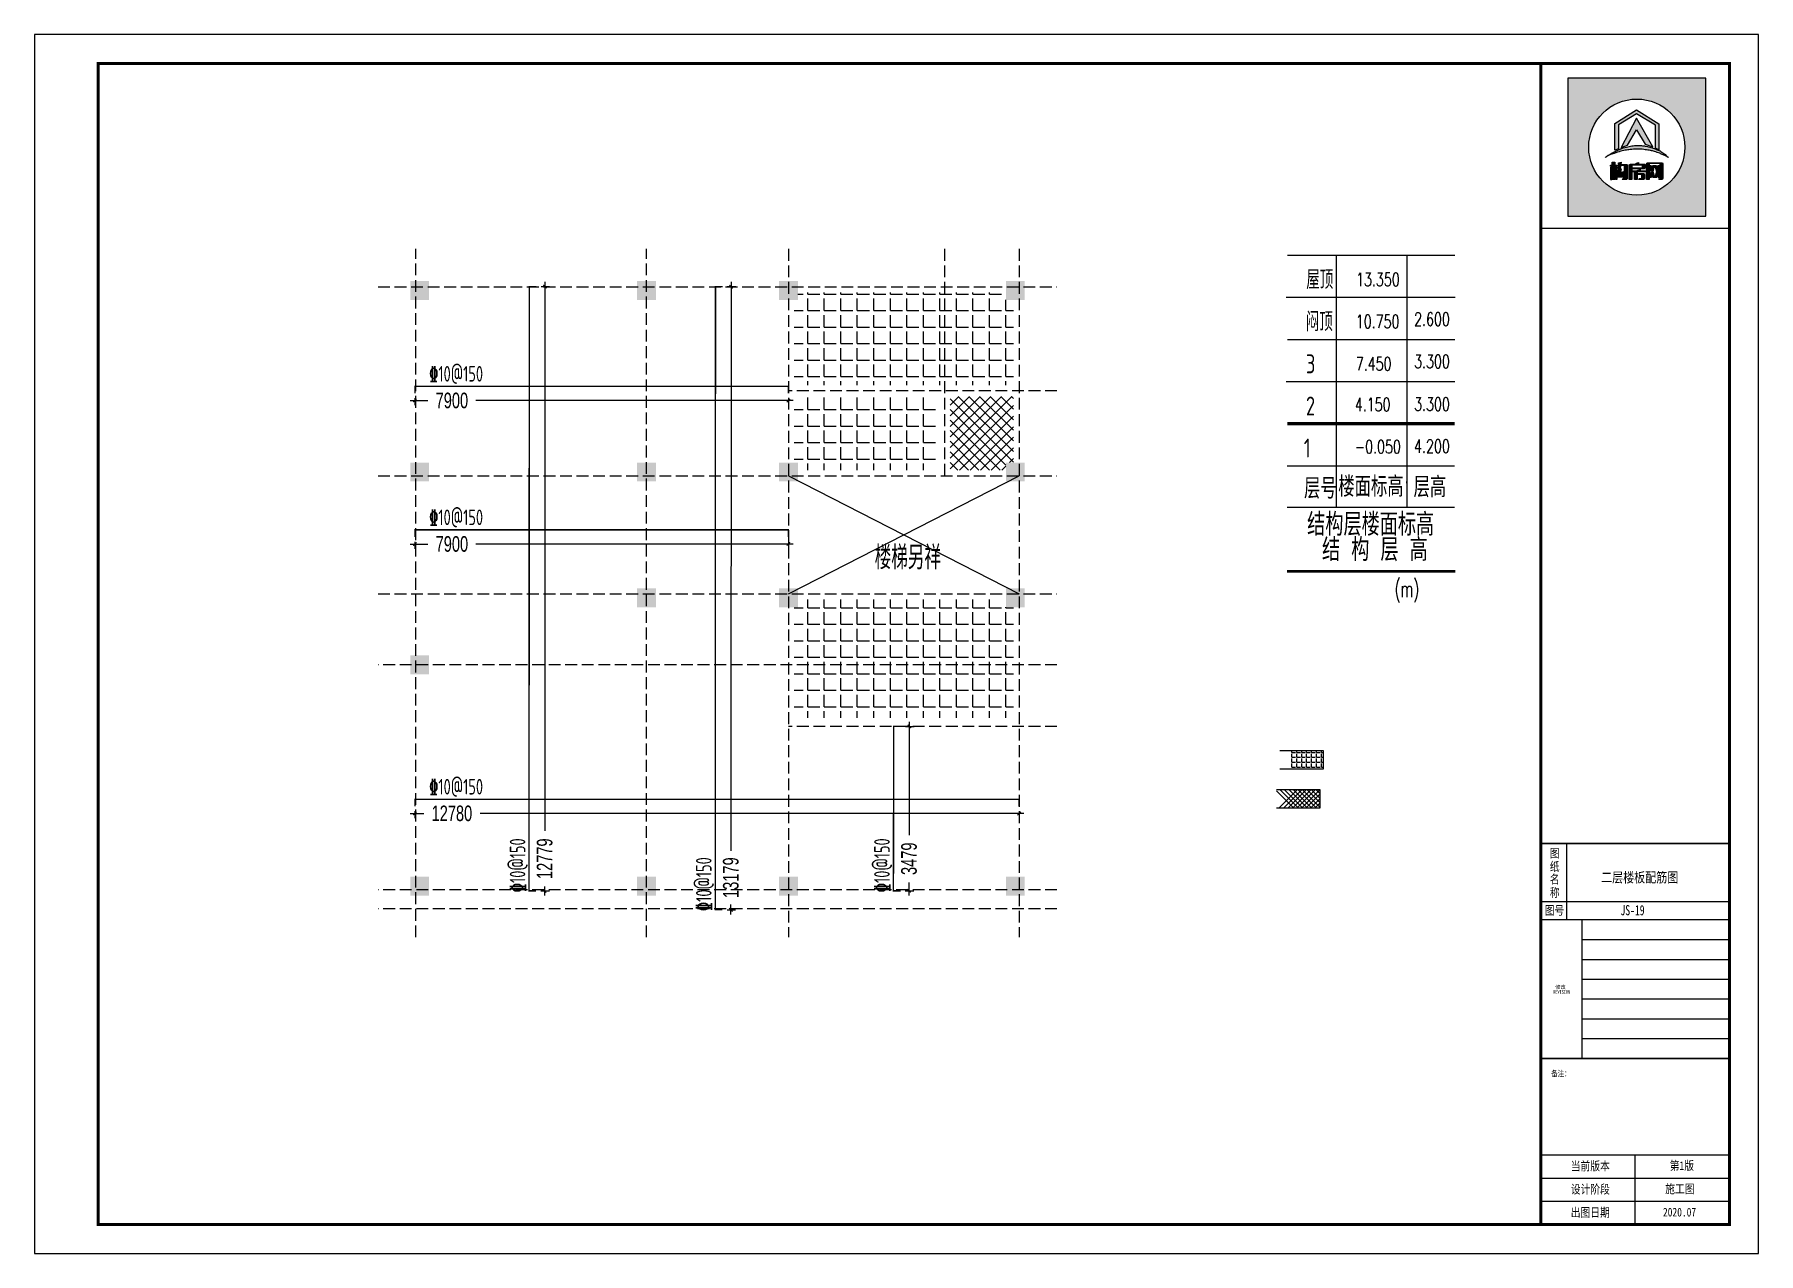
# Model space of a CAD drawing. Header units: millimetres. Extents: x -807114 to 558292, y -468455 to -61603.
# Drawn here: x 296222 to 332688, y -254641 to -228857 of the extents above; entities that cross this region are included whole.
import ezdxf
from ezdxf.enums import TextEntityAlignment as Align

# ---------------------------------------------------------------- set-up
doc = ezdxf.new("R2010")
doc.units = ezdxf.units.MM
doc.header["$LTSCALE"] = 1000
doc.linetypes.add('DASH', pattern=[0.35, 0.25, -0.1])
for name, color, linetype in [('DIM', 3, 'Continuous'), ('PUB_TAB', 117, 'Continuous'), ('PUB_TEXT', 3, 'Continuous'), ('PUB_TITLE', 4, 'Continuous'), ('REIN', 1, 'Continuous'), ('TEXT', 7, 'Continuous'), ('YHJ_图名', 7, 'Continuous'), ('建-文字', 7, 'Continuous'), ('建-轴', 1, 'Continuous')]:
    doc.layers.add(name, color=color, linetype=linetype)
doc.layers.add('YHG_表格', color=3, linetype='Continuous', lineweight=18)
doc.styles.add('_SIMPLEX', font='txt.shx', dxfattribs={"width": 0.8, "bigfont": 'hztxt.shx'})
doc.styles.add('HCJG_Dim', font='HCJG.shx', dxfattribs={"width": 0.7, "bigfont": 'hztxt.shx'})
doc.styles.add('TSSD_Rein', font='Tssdeng.shx', dxfattribs={"width": 0.7, "bigfont": 'hztxt.shx'})
doc.styles.add('uni-黑体', font='simhei.ttf')
doc.styles.add('ZDBOX', font='simsun.ttc', dxfattribs={"width": 0.7})
doc.styles.add('双线', font='tssdeng2.shx', dxfattribs={"width": 0.75, "bigfont": 'tssdchn.shx'})
doc.styles.add('宋体', font='simsun.ttc', dxfattribs={"width": 0.8})
doc.dimstyles.new('HCJG_100_100', dxfattribs={"dimtxt": 300, "dimasz": 100, "dimexe": 100, "dimexo": 250, "dimgap": 100, "dimtad": 1, "dimdec": 0, "dimzin": 0, "dimdsep": 46, "dimtxsty": 'HCJG_Dim', "dimblk": 'ArchTick', "dimcen": 0, "dimdle": 100, "dimclrd": 3, "dimclre": 3, "dimclrt": 7, "dimadec": 0, "dimazin": 0, "dimtfac": 1, "dimtdec": 0, "dimtix": 1, "dimtmove": 2, "dimatfit": 3, "dimfxl": 1, "dimtolj": 1, "dimtzin": 0, "dimarcsym": 0})

msp = doc.modelspace()

# ---------------------------------------------------------------- texts
at = {"style": 'ZDBOX', "width": 0.8}
for s, height, p in [('图', 184.2, (328376.8, -246175.1)), ('纸', 184.2, (328376.8, -246452.9)), ('名', 184.2, (328376.8, -246721.3)), ('称', 184.2, (328376.8, -247003.6)), ('图号', 184.17, (328373, -247383.5)), ('备注：', 122.78, (328508, -250830.7))]:
    msp.add_text(s, height=height, dxfattribs=at).set_placement(p, align=Align.MIDDLE)
for s, p in [('当前版本', (328717.7, -252883.6)), ('第1版', (330811.2, -252875.2)), ('设计阶段', (328717.7, -253374.8)), ('施工图', (330715, -253366.3)), ('出图日期', (328717.7, -253865.9)), ('2020.07', (330666.9, -253857.5))]:
    msp.add_text(s, height=184.17, dxfattribs=at).set_placement(p)
at = {"layer": 'PUB_TAB', "color": 7, "style": '_SIMPLEX', "width": 0.7}
for s, p in [('13.350', (324175.2, -234179.1)), ('10.750', (324170.3, -235070)), ('2.600', (325403.6, -235020.6)), ('7.450', (324170.3, -235960.9)), ('3.300', (325403.6, -235911.5)), ('4.150', (324149.2, -236824.7)), ('3.300', (325403.6, -236815.7)), ('-0.050', (324149.2, -237715.6)), ('4.200', (325403.6, -237706.6))]:
    msp.add_text(s, height=280, dxfattribs=at).set_placement(p)
at = {"layer": 'PUB_TEXT', "color": 8, "style": '宋体'}
msp.add_text('修改', height=78.05, dxfattribs=at).set_placement((328389.2, -249042.7))
at = {"layer": 'PUB_TEXT', "color": 8, "style": '宋体', "width": 0.7}
msp.add_text('REVISION', height=78.05, dxfattribs=at).set_placement((328346.6, -249170.8), align=Align.BOTTOM_LEFT)
at = {"layer": 'TEXT', "style": 'TSSD_Rein', "width": 0.7}
for rotation, p in [(0.00015, (305138.7, -236199.2)), (0.00015, (305138.7, -239234.7)), (0.00015, (305138.7, -244932.8)), (90, (306605.2, -246430.5)), (90, (314312.6, -246430.5)), (90, (310544, -246830.5))]:
    msp.add_text('%%13210@150', height=330, rotation=rotation, dxfattribs=at).set_placement(p, align=Align.CENTER)
msp.add_text('楼梯另祥', height=500, dxfattribs=at).set_placement((313994.1, -240319.2), align=Align.BOTTOM_LEFT)
at = {"layer": 'YHJ_图名', "color": 3}
for s, height, style, width, p in [('屋顶', 400, '双线', 0.75, (323123.6, -234241.9)), ('闷顶', 400, '双线', 0.75, (323113.9, -235132.7)), ('3', 400, '双线', 0.75, (323113.9, -236023.6)), ('2', 400, '双线', 0.75, (323113.9, -236914.5)), ('1', 400, '双线', 0.75, (323070.6, -237805.4)), ('层号', 432, 'TSSD_Rein', 0.8, (323074.9, -238673.5, 7182)), ('楼面标高', 432, 'TSSD_Rein', 0.8, (323798.9, -238636, 7980)), ('层高', 432, 'TSSD_Rein', 0.8, (325392.1, -238644.5, 7182)), ('结构层楼面标高', 480, 'TSSD_Rein', 0.8, (323140.8, -239460, 7980)), ('结 构 层 高', 480, 'TSSD_Rein', 0.8, (323456, -239995, 7980)), ('(m)', 346.71, '_SIMPLEX', 0.6, (324990.5, -240757.1))]:
    msp.add_text(s, height=height, dxfattribs=dict(at, style=style, width=width)).set_placement(p)
at = {"layer": '建-文字', "style": 'uni-黑体'}
for s, width, p in [('二层楼板配筋图', 0.8, (329358.2, -246791.9)), ('JS-19', 0.7, (329768.8, -247486.4))]:
    msp.add_text(s, height=213.77, dxfattribs=dict(at, width=width)).set_placement(p)

# ---------------------------------------------------------------- blocks, each defined once
blk = doc.blocks.new('sadasfafa')
h = blk.add_hatch(color=252)
h.dxf.hatch_style = 1
h.paths.add_polyline_path([(1853311, -2488040), (1853311, -2490368), (1855639, -2490368), (1855639, -2488040)])
h.paths.add_polyline_path([(1855286, -2489204, 1), (1853664, -2489204, 1)], flags=16)
edge = h.paths.add_edge_path(flags=0)
edge.add_spline(control_points=[(1853945, -2489376), (1853935, -2489385), (1854022, -2489327), (1854064, -2489324), (1854178, -2489280), (1854273, -2489257), (1854375, -2489242), (1854470, -2489236), (1854555, -2489239), (1854630, -2489250), (1854700, -2489259), (1854781, -2489280), (1854854, -2489303), (1854917, -2489335), (1854967, -2489354), (1854993, -2489368), (1855014, -2489382), (1854982, -2489354), (1854965, -2489332), (1854910, -2489297), (1854854, -2489260), (1854784, -2489234), (1854713, -2489206), (1854640, -2489189), (1854569, -2489179), (1854497, -2489176), (1854414, -2489178), (1854321, -2489198), (1854229, -2489222), (1854147, -2489257), (1854080, -2489292), (1854021, -2489325), (1853977, -2489352), (1853953, -2489369), (1853945, -2489376)], knot_values=[0, 0, 0, 0, 114.670179, 423.637006, 763.89867, 1083.683754, 1343.405239, 1688.07646, 1952.326814, 2113.699055, 2375.693807, 2595.188681, 2872.839541, 3068.155951, 3238.592156, 3348.056762, 3361.095167, 3431.805845, 3527.265261, 3733.200323, 3952.805082, 4160.23278, 4398.128766, 4650.488133, 4837.16968, 5050.428326, 5308.684497, 5588.159898, 5913.430939, 6163.12325, 6398.139207, 6601.625078, 6772.549769, 6871.149972, 6871.149972, 6871.149972, 6871.149972], degree=3, periodic=1)
h.paths.add_polyline_path([(1854530, -2489580), (1854534, -2489580), (1854534, -2489603), (1854618, -2489603), (1854618, -2489621), (1854481, -2489621), (1854481, -2489650), (1854589, -2489650), (1854599, -2489656), (1854606, -2489666), (1854606, -2489733), (1854600, -2489742), (1854590, -2489750), (1854506, -2489750), (1854514, -2489740), (1854518, -2489731), (1854552, -2489731), (1854558, -2489728), (1854560, -2489721), (1854560, -2489675), (1854558, -2489670), (1854553, -2489667), (1854481, -2489667), (1854481, -2489750), (1854436, -2489750), (1854436, -2489626), (1854433, -2489621), (1854406, -2489621), (1854406, -2489603), (1854488, -2489603), (1854488, -2489590)], flags=0)
h.paths.add_polyline_path([(1854486, -2489468), (1854506, -2489461), (1854506, -2489485), (1854510, -2489489), (1854601, -2489489), (1854609, -2489494), (1854615, -2489502), (1854615, -2489556), (1854607, -2489564), (1854599, -2489569), (1854401, -2489569), (1854394, -2489573), (1854394, -2489750), (1854349, -2489750), (1854349, -2489504), (1854355, -2489495), (1854367, -2489489), (1854462, -2489489), (1854462, -2489474)], flags=0)
h.paths.add_polyline_path([(1854394, -2489554), (1854394, -2489512), (1854404, -2489506), (1854562, -2489506), (1854570, -2489513), (1854570, -2489554)], flags=0)
h.paths.add_polyline_path([(1854214, -2489569), (1854203, -2489632), (1854193, -2489683), (1854194, -2489689), (1854218, -2489689), (1854220, -2489683), (1854214, -2489633), (1854254, -2489614), (1854263, -2489686), (1854263, -2489700), (1854255, -2489709), (1854159, -2489709), (1854150, -2489702), (1854148, -2489692), (1854173, -2489569)], flags=0)
h.paths.add_polyline_path([(1854187, -2489466), (1854213, -2489458), (1854207, -2489496), (1854296, -2489496), (1854305, -2489498), (1854312, -2489505), (1854314, -2489513), (1854314, -2489733), (1854310, -2489741), (1854301, -2489750), (1854231, -2489750), (1854238, -2489741), (1854243, -2489730), (1854261, -2489730), (1854268, -2489727), (1854270, -2489720), (1854270, -2489531), (1854270, -2489526), (1854267, -2489521), (1854260, -2489516), (1854202, -2489516), (1854201, -2489534), (1854196, -2489558), (1854150, -2489558), (1854159, -2489535), (1854165, -2489504), (1854167, -2489471)], flags=0)
h.paths.add_polyline_path([(1854140, -2489544), (1854140, -2489750), (1854114, -2489750), (1854114, -2489544)], flags=0)
h.paths.add_polyline_path([(1854056, -2489544), (1854053, -2489750), (1854031, -2489750), (1854031, -2489544)], flags=0)
h.paths.add_polyline_path([(1854107, -2489459), (1854107, -2489508), (1854139, -2489508), (1854139, -2489527), (1854107, -2489527), (1854107, -2489750), (1854062, -2489750), (1854062, -2489527), (1854029, -2489527), (1854029, -2489508), (1854062, -2489508), (1854062, -2489459)], flags=0)
h.paths.add_polyline_path([(1854209, -2489211), (1854471, -2488714), (1854743, -2489200), (1854618, -2489155), (1854470, -2488913), (1854318, -2489172)], flags=0)
h.paths.add_polyline_path([(1854102, -2488808), (1854470, -2488575), (1854848, -2488810), (1854848, -2489247), (1854790, -2489223), (1854790, -2488832), (1854471, -2488643), (1854168, -2488829), (1854168, -2489231), (1854102, -2489257)], flags=0)
h.paths.add_polyline_path([(1854685, -2489750), (1854641, -2489750), (1854641, -2489488), (1854641, -2489484), (1854646, -2489475), (1854656, -2489467), (1854898, -2489467), (1854907, -2489471), (1854916, -2489478), (1854916, -2489731), (1854908, -2489743), (1854902, -2489750), (1854847, -2489750), (1854858, -2489732), (1854866, -2489731), (1854869, -2489724), (1854869, -2489718), (1854867, -2489718), (1854836, -2489718), (1854826, -2489684), (1854814, -2489718), (1854746, -2489718), (1854736, -2489684), (1854722, -2489718), (1854689, -2489718), (1854689, -2489709), (1854691, -2489709), (1854720, -2489621), (1854685, -2489512)], flags=0)
h.paths.add_polyline_path([(1854779, -2489518), (1854809, -2489621), (1854781, -2489709), (1854777, -2489709), (1854750, -2489621), (1854775, -2489518)], flags=0)
h = blk.add_hatch(color=7)
h.dxf.hatch_style = 1
h.paths.add_polyline_path([(1854102, -2489257), (1854168, -2489231), (1854168, -2488829), (1854471, -2488643), (1854790, -2488832), (1854790, -2489223), (1854848, -2489247), (1854848, -2488810), (1854470, -2488575), (1854102, -2488808)])
h = blk.add_hatch(color=7)
h.dxf.hatch_style = 1
h.paths.add_polyline_path([(1854318, -2489172), (1854470, -2488913), (1854618, -2489155), (1854743, -2489200), (1854471, -2488714), (1854209, -2489211)])
h = blk.add_hatch(color=7)
h.dxf.hatch_style = 1
edge = h.paths.add_edge_path()
edge.add_spline(control_points=[(1853945, -2489376), (1853953, -2489369), (1853977, -2489352), (1854021, -2489325), (1854080, -2489292), (1854147, -2489257), (1854229, -2489222), (1854321, -2489198), (1854414, -2489178), (1854497, -2489176), (1854569, -2489179), (1854640, -2489189), (1854713, -2489206), (1854784, -2489234), (1854854, -2489260), (1854910, -2489297), (1854965, -2489332), (1854982, -2489354), (1855014, -2489382), (1854993, -2489368), (1854967, -2489354), (1854917, -2489335), (1854854, -2489303), (1854781, -2489280), (1854700, -2489259), (1854630, -2489250), (1854555, -2489239), (1854470, -2489236), (1854375, -2489242), (1854273, -2489257), (1854178, -2489280), (1854064, -2489324), (1854022, -2489327), (1853935, -2489385), (1853945, -2489376)], knot_values=[0, 0, 0, 0, 98.600203, 269.524894, 473.010766, 708.026723, 957.719033, 1282.990074, 1562.465475, 1820.721647, 2033.980292, 2220.661839, 2473.021206, 2710.917192, 2918.34489, 3137.949649, 3343.884711, 3439.344127, 3510.054805, 3523.09321, 3632.557816, 3802.994021, 3998.310431, 4275.961291, 4495.456165, 4757.450917, 4918.823158, 5183.073513, 5527.744733, 5787.466218, 6107.251302, 6447.512966, 6756.479793, 6871.149972, 6871.149972, 6871.149972, 6871.149972], degree=3, periodic=1)
h = blk.add_hatch(color=7)
h.dxf.hatch_style = 1
h.paths.add_polyline_path([(1854062, -2489459), (1854062, -2489508), (1854029, -2489508), (1854029, -2489527), (1854062, -2489527), (1854062, -2489750), (1854107, -2489750), (1854107, -2489527), (1854139, -2489527), (1854139, -2489508), (1854107, -2489508), (1854107, -2489459)])
h = blk.add_hatch(color=7)
h.dxf.hatch_style = 1
h.paths.add_polyline_path([(1854167, -2489471), (1854165, -2489504), (1854159, -2489535), (1854150, -2489558), (1854196, -2489558), (1854201, -2489534), (1854202, -2489516), (1854260, -2489516), (1854267, -2489521), (1854270, -2489526), (1854270, -2489531), (1854270, -2489720), (1854268, -2489727), (1854261, -2489730), (1854243, -2489730), (1854238, -2489741), (1854231, -2489750), (1854301, -2489750), (1854310, -2489741), (1854314, -2489733), (1854314, -2489513), (1854312, -2489505), (1854305, -2489498), (1854296, -2489496), (1854207, -2489496), (1854213, -2489458), (1854187, -2489466)])
h = blk.add_hatch(color=7)
h.dxf.hatch_style = 1
h.paths.add_polyline_path([(1854462, -2489474), (1854462, -2489489), (1854367, -2489489), (1854355, -2489495), (1854349, -2489504), (1854349, -2489750), (1854394, -2489750), (1854394, -2489573), (1854401, -2489569), (1854599, -2489569), (1854607, -2489564), (1854615, -2489556), (1854615, -2489502), (1854609, -2489494), (1854601, -2489489), (1854510, -2489489), (1854506, -2489485), (1854506, -2489461), (1854486, -2489468)])
h.paths.add_polyline_path([(1854394, -2489554), (1854394, -2489512), (1854404, -2489506), (1854562, -2489506), (1854570, -2489513), (1854570, -2489554)], flags=16)
h = blk.add_hatch(color=7)
h.dxf.hatch_style = 1
h.paths.add_polyline_path([(1854685, -2489512), (1854685, -2489493), (1854693, -2489483), (1854862, -2489483), (1854869, -2489491), (1854869, -2489724), (1854866, -2489731), (1854858, -2489732), (1854847, -2489750), (1854902, -2489750), (1854908, -2489743), (1854916, -2489731), (1854916, -2489478), (1854907, -2489471), (1854898, -2489467), (1854656, -2489467), (1854646, -2489475), (1854641, -2489484), (1854641, -2489488), (1854641, -2489750), (1854685, -2489750)])
h = blk.add_hatch(color=7)
h.dxf.hatch_style = 1
h.paths.add_polyline_path([(1854866, -2489709), (1854840, -2489621), (1854866, -2489512), (1854836, -2489512), (1854824, -2489558), (1854808, -2489512), (1854745, -2489512), (1854734, -2489557), (1854719, -2489512), (1854689, -2489512), (1854720, -2489621), (1854691, -2489709), (1854689, -2489709), (1854689, -2489710), (1854689, -2489718), (1854722, -2489718), (1854736, -2489684), (1854746, -2489718), (1854814, -2489718), (1854826, -2489684), (1854836, -2489718), (1854867, -2489718), (1854867, -2489709)])
h.paths.add_polyline_path([(1854779, -2489518), (1854809, -2489621), (1854781, -2489709), (1854777, -2489709), (1854750, -2489621), (1854775, -2489518)], flags=16)
h = blk.add_hatch(color=7)
h.dxf.hatch_style = 1
h.paths.add_polyline_path([(1854031, -2489544), (1854031, -2489750), (1854053, -2489750), (1854056, -2489544)])
h = blk.add_hatch(color=7)
h.dxf.hatch_style = 1
h.paths.add_polyline_path([(1854114, -2489544), (1854114, -2489750), (1854140, -2489750), (1854140, -2489544)])
h = blk.add_hatch(color=7)
h.dxf.hatch_style = 1
h.paths.add_polyline_path([(1854173, -2489569), (1854148, -2489692), (1854150, -2489702), (1854159, -2489709), (1854255, -2489709), (1854263, -2489700), (1854263, -2489686), (1854254, -2489614), (1854214, -2489633), (1854220, -2489683), (1854218, -2489689), (1854194, -2489689), (1854193, -2489683), (1854203, -2489632), (1854214, -2489569)])
h = blk.add_hatch(color=7)
h.dxf.hatch_style = 1
h.paths.add_polyline_path([(1854488, -2489590), (1854488, -2489603), (1854406, -2489603), (1854406, -2489621), (1854433, -2489621), (1854436, -2489626), (1854436, -2489750), (1854481, -2489750), (1854481, -2489667), (1854553, -2489667), (1854558, -2489670), (1854560, -2489675), (1854560, -2489721), (1854558, -2489728), (1854552, -2489731), (1854518, -2489731), (1854514, -2489740), (1854506, -2489750), (1854590, -2489750), (1854600, -2489742), (1854606, -2489733), (1854606, -2489666), (1854599, -2489656), (1854589, -2489650), (1854481, -2489650), (1854481, -2489621), (1854618, -2489621), (1854618, -2489603), (1854534, -2489603), (1854534, -2489580), (1854530, -2489580)])
for points in [[(1855639, -2488040), (1853311, -2488040), (1853311, -2490368), (1855639, -2490368)], [(1854102, -2489257), (1854102, -2488808), (1854470, -2488575), (1854848, -2488810), (1854848, -2489247), (1854790, -2489223), (1854790, -2488832), (1854471, -2488643), (1854168, -2488829), (1854168, -2489231)], [(1854209, -2489211), (1854318, -2489172), (1854470, -2488913), (1854618, -2489155), (1854743, -2489200), (1854471, -2488714)], [(1854062, -2489459), (1854107, -2489459), (1854107, -2489508), (1854139, -2489508), (1854139, -2489527), (1854107, -2489527), (1854107, -2489750), (1854062, -2489750), (1854062, -2489527), (1854029, -2489527), (1854029, -2489508), (1854062, -2489508)], [(1854462, -2489474), (1854486, -2489468), (1854506, -2489461), (1854506, -2489485), (1854510, -2489489), (1854601, -2489489), (1854609, -2489494), (1854615, -2489502), (1854615, -2489556), (1854607, -2489564), (1854599, -2489569), (1854401, -2489569), (1854394, -2489573), (1854394, -2489750), (1854349, -2489750), (1854349, -2489504), (1854355, -2489495), (1854367, -2489489), (1854462, -2489489)], [(1854394, -2489554), (1854570, -2489554), (1854570, -2489513), (1854562, -2489506), (1854404, -2489506), (1854394, -2489512)], [(1854641, -2489750), (1854641, -2489488), (1854641, -2489484), (1854646, -2489475), (1854656, -2489467), (1854898, -2489467), (1854907, -2489471), (1854916, -2489478), (1854916, -2489731), (1854908, -2489743), (1854902, -2489750), (1854847, -2489750), (1854858, -2489732), (1854866, -2489731), (1854869, -2489724), (1854869, -2489491), (1854862, -2489483), (1854693, -2489483), (1854685, -2489493), (1854685, -2489750)], [(1854775, -2489518), (1854779, -2489518), (1854809, -2489621), (1854781, -2489709), (1854777, -2489709), (1854750, -2489621)], [(1854056, -2489544), (1854031, -2489544), (1854031, -2489750), (1854053, -2489750)], [(1854114, -2489544), (1854140, -2489544), (1854140, -2489750), (1854114, -2489750)], [(1854488, -2489590), (1854530, -2489580), (1854534, -2489580), (1854534, -2489603), (1854618, -2489603), (1854618, -2489621), (1854481, -2489621), (1854481, -2489650), (1854589, -2489650), (1854599, -2489656), (1854606, -2489666), (1854606, -2489733), (1854600, -2489742), (1854590, -2489750), (1854506, -2489750), (1854514, -2489740), (1854518, -2489731), (1854552, -2489731), (1854558, -2489728), (1854560, -2489721), (1854560, -2489675), (1854558, -2489670), (1854553, -2489667), (1854481, -2489667), (1854481, -2489750), (1854436, -2489750), (1854436, -2489626), (1854433, -2489621), (1854406, -2489621), (1854406, -2489603), (1854488, -2489603)]]:
    blk.add_lwpolyline(points, close=True)
for points in [[(1854167, -2489471), (1854187, -2489466), (1854213, -2489458), (1854207, -2489496), (1854296, -2489496), (1854305, -2489498), (1854312, -2489505), (1854314, -2489513), (1854314, -2489733), (1854310, -2489741), (1854301, -2489750), (1854231, -2489750), (1854238, -2489741), (1854243, -2489730), (1854261, -2489730), (1854268, -2489727), (1854270, -2489720), (1854270, -2489531), (1854270, -2489526), (1854267, -2489521), (1854260, -2489516), (1854202, -2489516), (1854201, -2489534), (1854196, -2489558), (1854150, -2489558), (1854150, -2489558), (1854159, -2489535), (1854165, -2489504), (1854167, -2489471)], [(1854866, -2489709), (1854866, -2489709), (1854867, -2489709), (1854867, -2489718), (1854836, -2489718), (1854826, -2489684), (1854814, -2489718), (1854746, -2489718), (1854736, -2489684), (1854722, -2489718), (1854689, -2489718), (1854689, -2489710), (1854689, -2489709), (1854691, -2489709), (1854720, -2489621), (1854689, -2489512)], [(1854173, -2489569), (1854214, -2489569), (1854203, -2489632), (1854193, -2489683), (1854194, -2489689), (1854218, -2489689), (1854220, -2489683), (1854214, -2489633), (1854254, -2489614), (1854263, -2489686), (1854263, -2489700), (1854255, -2489709), (1854159, -2489709), (1854150, -2489702), (1854148, -2489692), (1854173, -2489569)]]:
    blk.add_lwpolyline(points)
at = {"color": 7}
blk.add_lwpolyline([(1854689, -2489512), (1854719, -2489512), (1854734, -2489557), (1854745, -2489512), (1854808, -2489512), (1854824, -2489558), (1854836, -2489512), (1854866, -2489512), (1854840, -2489621), (1854866, -2489709)], dxfattribs=at)
blk.add_circle((1854475, -2489204), 811)
at = {"start_tangent": (-0.74079, -0.671736), "end_tangent": (-0.74079, -0.671736)}
blk.add_spline([(1853945, -2489376), (1853977, -2489357), (1854071, -2489318), (1854178, -2489282), (1854280, -2489257), (1854365, -2489245), (1854479, -2489238), (1854566, -2489241), (1854619, -2489248), (1854704, -2489261), (1854775, -2489279), (1854861, -2489308), (1854920, -2489335), (1854972, -2489357), (1855003, -2489375), (1855007, -2489377), (1854990, -2489361), (1854968, -2489339), (1854913, -2489299), (1854851, -2489261), (1854787, -2489235), (1854714, -2489208), (1854633, -2489189), (1854572, -2489180), (1854501, -2489177), (1854416, -2489181), (1854326, -2489198), (1854222, -2489227), (1854146, -2489259), (1854077, -2489294), (1854019, -2489327), (1853971, -2489357), (1853945, -2489376)], degree=3, dxfattribs=at)
blk = doc.blocks.new('ArchTick')
at = {"color": 0, "const_width": 0.5}
blk.add_lwpolyline([(-0.71, -0.71), (0.71, 0.71)], dxfattribs=at)
blk = doc.blocks.new('*D9857')
at = {"layer": 'Defpoints', "color": 0}
for p in [(304269, -236299), (312169, -236299), (304269, -236600)]:
    blk.add_point(p, dxfattribs=at)
at = {"layer": 'DIM', "color": 3, "lineweight": -2}
for p, q in [((304169, -236600), (304544, -236600)), ((304269, -236549), (304269, -236700)), ((312269, -236600), (305558, -236600)), ((312169, -236549), (312169, -236700))]:
    blk.add_line(p, q, dxfattribs=at)
at = {"layer": 'DIM', "color": 3, "linetype": 'ByBlock', "lineweight": -2, "xscale": 50, "yscale": 50, "zscale": 50}
for p, rotation in [((304269, -236600), 179.9999990303388), ((312169, -236600), 359.9999990303388)]:
    blk.add_blockref('ArchTick', p, dxfattribs=dict(at, rotation=rotation))
at = {"layer": 'DIM', "color": 7, "insert": (305051, -236600), "char_height": 330, "attachment_point": 5, "rotation": 360, "style": 'HCJG_Dim'}
blk.add_mtext('\\A1;7900', dxfattribs=at)
blk = doc.blocks.new('_ArchTick')
at = {"color": 0, "linetype": 'ByBlock', "const_width": 0.15}
blk.add_lwpolyline([(-0.5, -0.5), (0.5, 0.5)], dxfattribs=at)
blk = doc.blocks.new('*D9861')
at = {"layer": 'Defpoints', "color": 0}
for p in [(304269, -239335), (312169, -239335), (304269, -239635)]:
    blk.add_point(p, dxfattribs=at)
at = {"layer": 'DIM', "color": 3, "lineweight": -2}
for p, q in [((304169, -239635), (304544, -239635)), ((304269, -239585), (304269, -239735)), ((312269, -239635), (305558, -239635)), ((312169, -239585), (312169, -239735))]:
    blk.add_line(p, q, dxfattribs=at)
at = {"layer": 'DIM', "color": 3, "linetype": 'ByBlock', "lineweight": -2, "xscale": 50, "yscale": 50, "zscale": 50}
for p, rotation in [((304269, -239635), 179.9999990303388), ((312169, -239635), 359.9999990303388)]:
    blk.add_blockref('ArchTick', p, dxfattribs=dict(at, rotation=rotation))
at = {"layer": 'DIM', "color": 7, "insert": (305051, -239635), "char_height": 330, "attachment_point": 5, "rotation": 360, "style": 'HCJG_Dim'}
blk.add_mtext('\\A1;7900', dxfattribs=at)
blk = doc.blocks.new('*D9865')
at = {"layer": 'Defpoints', "color": 0}
for p in [(304269, -245033), (317049, -245033), (304269, -245333)]:
    blk.add_point(p, dxfattribs=at)
at = {"layer": 'DIM', "color": 3, "lineweight": -2}
for p, q in [((304169, -245333), (304456, -245333)), ((304269, -245283), (304269, -245433)), ((317149, -245333), (305646, -245333)), ((317049, -245283), (317049, -245433))]:
    blk.add_line(p, q, dxfattribs=at)
at = {"layer": 'DIM', "color": 3, "linetype": 'ByBlock', "lineweight": -2, "xscale": 50, "yscale": 50, "zscale": 50}
for p, rotation in [((304269, -245333), 179.9999994006006), ((317049, -245333), 359.9999994006007)]:
    blk.add_blockref('ArchTick', p, dxfattribs=dict(at, rotation=rotation))
at = {"layer": 'DIM', "color": 7, "insert": (305051, -245333), "char_height": 330, "attachment_point": 5, "rotation": 360, "style": 'HCJG_Dim'}
blk.add_mtext('\\A1;12780', dxfattribs=at)
blk = doc.blocks.new('*D9873')
at = {"layer": 'Defpoints', "color": 0}
for p in [(314395, -243491), (314390, -246971), (314721, -246971)]:
    blk.add_point(p, dxfattribs=at)
at = {"layer": 'DIM', "color": 3, "lineweight": -2}
for p, q in [((314645, -243492), (314826, -243492)), ((314726, -243392), (314723, -245790)), ((314721, -247071), (314721, -246793)), ((314640, -246971), (314821, -246971))]:
    blk.add_line(p, q, dxfattribs=at)
at = {"layer": 'DIM', "color": 3, "linetype": 'ByBlock', "lineweight": -2, "xscale": 50, "yscale": 50, "zscale": 50}
for p, rotation in [((314726, -243492), 89.9187234040756), ((314721, -246971), 269.9187234040756)]:
    blk.add_blockref('ArchTick', p, dxfattribs=dict(at, rotation=rotation))
at = {"layer": 'DIM', "color": 7, "insert": (314721, -246291), "char_height": 330, "attachment_point": 5, "rotation": 89.9187, "style": 'HCJG_Dim'}
blk.add_mtext('\\A1;3479', dxfattribs=at)
blk = doc.blocks.new('*D9877')
at = {"layer": 'Defpoints', "color": 0}
for p in [(310627, -234191), (310622, -247371), (310952, -247371)]:
    blk.add_point(p, dxfattribs=at)
at = {"layer": 'DIM', "color": 3, "lineweight": -2}
for p, q in [((310957, -234091), (310953, -246124)), ((310877, -234191), (311057, -234191)), ((310872, -247371), (311052, -247371)), ((310952, -247471), (310952, -247259))]:
    blk.add_line(p, q, dxfattribs=at)
at = {"layer": 'DIM', "color": 3, "linetype": 'ByBlock', "lineweight": -2, "xscale": 50, "yscale": 50, "zscale": 50}
for p, rotation in [((310957, -234191), 89.97854303379016), ((310952, -247371), 269.9785430337902)]:
    blk.add_blockref('ArchTick', p, dxfattribs=dict(at, rotation=rotation))
at = {"layer": 'DIM', "color": 7, "insert": (310952, -246691), "char_height": 330, "attachment_point": 5, "rotation": 89.9785, "style": 'HCJG_Dim'}
blk.add_mtext('\\A1;13179', dxfattribs=at)
blk = doc.blocks.new('*D9881')
at = {"layer": 'Defpoints', "color": 0}
for p in [(306688, -234191), (306683, -246971), (307014, -246971)]:
    blk.add_point(p, dxfattribs=at)
at = {"layer": 'DIM', "color": 3, "lineweight": -2}
for p, q in [((307019, -234091), (307014, -245702)), ((306938, -234191), (307119, -234191)), ((306933, -246971), (307114, -246971)), ((307014, -247071), (307014, -246881))]:
    blk.add_line(p, q, dxfattribs=at)
at = {"layer": 'DIM', "color": 3, "linetype": 'ByBlock', "lineweight": -2, "xscale": 50, "yscale": 50, "zscale": 50}
for p, rotation in [((307019, -234191), 89.97787141925265), ((307014, -246971), 269.9778714192527)]:
    blk.add_blockref('ArchTick', p, dxfattribs=dict(at, rotation=rotation))
at = {"layer": 'DIM', "color": 7, "insert": (307014, -246291), "char_height": 330, "attachment_point": 5, "rotation": 89.9779, "style": 'HCJG_Dim'}
blk.add_mtext('\\A1;12779', dxfattribs=at)

# ---------------------------------------------------------------- dimensions: what is measured, and where the dimension line sits
at = {"layer": 'DIM'}
for base, p1, p2, angle, picture, middle in [((307013.6, -246970.7), (306687.9, -234191.2), (306682.9, -246970.6), 269.97787, '*D9881', (307013.6, -246291.5)), ((310952.4, -247370.7), (310626.7, -234191.2), (310621.7, -247370.6), 269.97854, '*D9877', (310952.4, -246691.5)), ((304269.4, -236599.6), (312169.4, -236299.4), (304269.4, -236299.4), 180, '*D9857', (305051.4, -236599.6)), ((304269.4, -239635), (312169.4, -239334.9), (304269.4, -239334.9), 180, '*D9861', (305051.4, -239635)), ((314721, -246971), (314395.2, -243491.2), (314390.3, -246970.6), 269.91872, '*D9873', (314721, -246291.5)), ((304269.4, -245333.2), (317049.4, -245033), (304269.4, -245033), 180, '*D9865', (305051.4, -245333.2))]:
    dim = msp.add_linear_dim(base=base, p1=p1, p2=p2, angle=angle, dimstyle='HCJG_100_100', override={"dimtxt": 330, "dimasz": 50, "dimtxsty": 'HCJG_Dim', "dimblk1": 'ArchTick', "dimblk2": 'ArchTick', "dimsah": 1}, dxfattribs=at)
    dim.commit()
    dim.dimension.update_dxf_attribs({"geometry": picture, "text_midpoint": middle, "dimtype": 161})

# ---------------------------------------------------------------- hatches: boundary and pattern name
h = msp.add_hatch(color=256)
h.dxf.hatch_style = 1
h.paths.add_polyline_path([(316769.4, -237911.2), (316769.4, -238311.2), (317169.4, -238311.2), (317169.4, -237911.2)])
h.paths.add_polyline_path([(304169.4, -246671.2), (304169.4, -247071.2), (304569.4, -247071.2), (304569.4, -246671.2)])
h.paths.add_polyline_path([(311969.4, -240571.2), (311969.4, -240971.2), (312369.4, -240971.2), (312369.4, -240571.2)])
h.paths.add_polyline_path([(304169.4, -241991.2), (304169.4, -242391.2), (304569.4, -242391.2), (304569.4, -241991.2)])
h.paths.add_polyline_path([(308969.4, -237911.2), (308969.4, -238311.2), (309369.4, -238311.2), (309369.4, -237911.2)])
h.paths.add_polyline_path([(316769.4, -234471.2), (317169.4, -234471.2), (317169.4, -234071.2), (316769.4, -234071.2)])
h.paths.add_polyline_path([(304169.4, -234471.2), (304569.4, -234471.2), (304569.4, -234071.2), (304169.4, -234071.2)])
h.paths.add_polyline_path([(311969.4, -246671.2), (311969.4, -247071.2), (312369.4, -247071.2), (312369.4, -246671.2)])
h.paths.add_polyline_path([(316769.4, -246671.2), (316769.4, -247071.2), (317169.4, -247071.2), (317169.4, -246671.2)])
h.paths.add_polyline_path([(304169.4, -237911.2), (304169.4, -238311.2), (304569.4, -238311.2), (304569.4, -237911.2)])
h.paths.add_polyline_path([(308969.4, -246671.2), (308969.4, -247071.2), (309369.4, -247071.2), (309369.4, -246671.2)])
h.paths.add_polyline_path([(308969.4, -234471.2), (309369.4, -234471.2), (309369.4, -234071.2), (308969.4, -234071.2)])
h.paths.add_polyline_path([(311969.4, -234471.2), (312369.4, -234471.2), (312369.4, -234071.2), (311969.4, -234071.2)])
h.paths.add_polyline_path([(316769.4, -240571.2), (316769.4, -240971.2), (317169.4, -240971.2), (317169.4, -240571.2)])
h.paths.add_polyline_path([(311969.4, -237911.2), (311969.4, -238311.2), (312369.4, -238311.2), (312369.4, -237911.2)])
h.paths.add_polyline_path([(308969.4, -240571.2), (308969.4, -240971.2), (309369.4, -240971.2), (309369.4, -240571.2)])
h = msp.add_hatch()
h.set_pattern_fill('ANGLE', scale=100)
h.set_pattern_definition([(0, (0, 0), (0, 349.25), [254, -95.25]), (90, (0, 0), (-349.25, 2e-14), [254, -95.25])])
h.paths.add_polyline_path([(316769.4, -234311.2), (312369.4, -234311.2), (312369.4, -234471.2), (312289.4, -234471.2), (312289.4, -236271.2), (316929.4, -236271.2), (316929.4, -234471.2), (316769.4, -234471.2)])
h.paths.add_polyline_path([(312289.4, -242191.2), (312289.4, -243311.2), (316929.4, -243311.2), (316929.4, -242191.2)])
h.paths.add_polyline_path([(312369.4, -240971.2), (312289.4, -240971.2), (312289.4, -242191.2), (316929.4, -242191.2), (316929.4, -240971.2), (316769.4, -240971.2), (316769.4, -240811.2), (312369.4, -240811.2)])
h.paths.add_polyline_path([(312369.4, -238071.2), (315349.4, -238071.2), (315349.4, -236511.2), (312289.4, -236511.2), (312289.4, -237911.2), (312369.4, -237911.2)])
h = msp.add_hatch()
h.set_pattern_fill('ANSI37', color=256, scale=100)
h.set_pattern_definition([(45, (0, 0), (-112.2532, 112.2532), []), (135, (0, 0), (-112.2532, -112.2532), [])])
h.paths.add_polyline_path([(316929.4, -237911.2), (316929.4, -236511.2), (315589.4, -236511.2), (315589.4, -238071.2), (316769.4, -238071.2), (316769.4, -237911.2)])

# ---------------------------------------------------------------- linework, layer by layer
for p, q in [((312169.4, -238191.2), (317049.4, -240691.2)), ((312169.4, -240691.2), (317049.4, -238191.2)), ((328636.4, -247581.2), (328636.4, -245969.7)), ((328083.9, -247197.5), (332074.3, -247197.5))]:
    msp.add_line(p, q)
at = {"const_width": 30.7}
for points in [[(328083.9, -232958.5), (332074.3, -232958.5)], [(328083.9, -245969.7), (332074.3, -245969.7)], [(328083.9, -247581.2), (332074.3, -247581.2)], [(328083.9, -250514.4), (332074.3, -250514.4)]]:
    msp.add_lwpolyline(points, dxfattribs=at)
at = {"layer": 'PUB_TAB'}
msp.add_line((322717.7, -237978.6), (326254.3, -237978.6), dxfattribs=at)
msp.add_line((322717.7, -237978.6), (326254.3, -237978.6), dxfattribs=at)
msp.add_line((322717.7, -237978.6), (326254.3, -237978.6), dxfattribs=at)
msp.add_line((322717.7, -237978.6), (326254.3, -237978.6), dxfattribs=at)
msp.add_line((322717.7, -237978.6), (326254.3, -237978.6), dxfattribs=at)
msp.add_line((322717.7, -237978.6), (326254.3, -237978.6), dxfattribs=at)
msp.add_line((322717.7, -237978.6), (326254.3, -237978.6), dxfattribs=at)
msp.add_line((322717.7, -237978.6), (326254.3, -237978.6), dxfattribs=at)
at = {"layer": 'PUB_TITLE'}
for p, q in [((328083.9, -252553.8), (332074.3, -252553.8)), ((330079.1, -254027.2), (330079.1, -252553.8)), ((328083.9, -253045), (332074.3, -253045)), ((328083.9, -253536.1), (332074.3, -253536.1))]:
    msp.add_line(p, q, dxfattribs=at)
for points in [[(296222.1, -254641.1), (332688.2, -254641.1), (332688.2, -228857), (296222.1, -228857)], [(297567.5, -254027.2), (332074.3, -254027.2), (332074.3, -229470.9), (297567.5, -229470.9)]]:
    msp.add_lwpolyline(points, close=True, dxfattribs=at)
at = {"layer": 'PUB_TITLE', "const_width": 61.4}
msp.add_lwpolyline([(297567.5, -254027.2), (332074.3, -254027.2), (332074.3, -229470.9), (297567.5, -229470.9)], close=True, dxfattribs=at)
msp.add_lwpolyline([(328083.9, -254027.2), (328083.9, -229470.9)], dxfattribs=at)
at = {"layer": 'PUB_TITLE'}
msp.add_lwpolyline([(328083.9, -250514.4), (332074.3, -250514.4)], dxfattribs=at)
for points in [[(328952.1, -247581.2), (328952.1, -247581.2), (328952.1, -250496), (328952.1, -250496)], [(328952.1, -248000.2), (328952.1, -248000.2), (331277.6, -248000.2), (332074.3, -248000.2)], [(328952.1, -248419.3), (328952.1, -248419.3), (331277.6, -248419.3), (332074.3, -248419.3)], [(328952.1, -248838.3), (328952.1, -248838.3), (331277.6, -248838.3), (332074.3, -248838.3)], [(328952.1, -249257.3), (328952.1, -249257.3), (331277.6, -249257.3), (332074.3, -249257.3)], [(328952.1, -249676.4), (328952.1, -249676.4), (331277.6, -249676.4), (332074.3, -249676.4)], [(328952.1, -250095.4), (328952.1, -250095.4), (331277.6, -250095.4), (332074.3, -250095.4)]]:
    msp.add_open_spline(points, degree=3, dxfattribs=at)
at = {"layer": 'REIN', "const_width": 30}
for points in [[(306837.9, -234191.2), (306687.9, -234191.2), (306682.9, -246970.6), (306832.9, -246970.6)], [(310776.7, -234191.2), (310626.7, -234191.2), (310621.7, -247370.6), (310771.7, -247370.6)], [(312169.4, -236449.4), (312169.4, -236299.4), (304269.4, -236299.4), (304269.4, -236449.4)], [(312169.4, -239484.9), (312169.4, -239334.9), (304269.4, -239334.9), (304269.4, -239484.9)], [(314545.2, -243491.2), (314395.2, -243491.2), (314390.3, -246970.6), (314540.3, -246970.6)], [(317049.4, -245183), (317049.4, -245033), (304269.4, -245033), (304269.4, -245183)]]:
    msp.add_lwpolyline(points, dxfattribs=at)
at = {"layer": 'TEXT', "color": 30}
for p, q in [((322561, -244000.6), (323479, -244000.6)), ((323479, -244000.6), (323479, -244394.2)), ((323479, -244394.2), (322561, -244394.2)), ((322493, -244827.1), (323411, -244827.1)), ((323411, -244827.1), (323411, -245220.7)), ((323411, -245220.7), (322493, -245220.7))]:
    msp.add_line(p, q, dxfattribs=at)
at = {"layer": 'TEXT', "color": 0}
for p, q in [((322818.6, -244042), (322818.6, -244000.6)), ((322818.6, -244042), (322894.2, -244042)), ((322818.6, -244145.9), (322818.6, -244070.4)), ((322818.6, -244145.9), (322894.2, -244145.9)), ((322818.6, -244249.8), (322818.6, -244174.3)), ((322818.6, -244249.8), (322894.2, -244249.8)), ((322818.6, -244353.7), (322818.6, -244278.2)), ((322922.5, -244042), (322922.5, -244000.6)), ((322922.5, -244042), (322998.1, -244042)), ((322922.5, -244145.9), (322922.5, -244070.4)), ((322922.5, -244145.9), (322998.1, -244145.9)), ((322922.5, -244249.8), (322922.5, -244174.3)), ((322922.5, -244249.8), (322998.1, -244249.8)), ((322922.5, -244353.7), (322922.5, -244278.2)), ((323026.4, -244042), (323026.4, -244000.6)), ((323026.4, -244042), (323102, -244042)), ((323026.4, -244145.9), (323026.4, -244070.4)), ((323026.4, -244145.9), (323102, -244145.9)), ((323026.4, -244249.8), (323026.4, -244174.3)), ((323026.4, -244249.8), (323102, -244249.8)), ((323026.4, -244353.7), (323026.4, -244278.2)), ((323130.3, -244042), (323130.3, -244000.6)), ((323130.3, -244042), (323205.9, -244042)), ((323130.3, -244145.9), (323130.3, -244070.4)), ((323130.3, -244145.9), (323205.9, -244145.9)), ((323130.3, -244249.8), (323130.3, -244174.3)), ((323130.3, -244249.8), (323205.9, -244249.8)), ((323130.3, -244353.7), (323130.3, -244278.2)), ((323234.2, -244042), (323234.2, -244000.6)), ((323234.2, -244042), (323309.8, -244042)), ((323234.2, -244145.9), (323234.2, -244070.4)), ((323234.2, -244145.9), (323309.8, -244145.9)), ((323234.2, -244249.8), (323234.2, -244174.3)), ((323234.2, -244249.8), (323309.8, -244249.8)), ((323234.2, -244353.7), (323234.2, -244278.2)), ((323338.1, -244042), (323338.1, -244000.6)), ((323338.1, -244042), (323413.7, -244042)), ((323338.1, -244145.9), (323338.1, -244070.4)), ((323338.1, -244145.9), (323413.7, -244145.9)), ((323338.1, -244249.8), (323338.1, -244174.3)), ((323338.1, -244249.8), (323413.7, -244249.8)), ((323338.1, -244353.7), (323338.1, -244278.2)), ((323442, -244042), (323442, -244000.6)), ((323442, -244042), (323479, -244042)), ((323442, -244145.9), (323442, -244070.4)), ((323442, -244145.9), (323479, -244145.9)), ((323442, -244249.8), (323442, -244174.3)), ((323442, -244249.8), (323479, -244249.8)), ((323442, -244353.7), (323442, -244278.2)), ((322818.6, -244353.7), (322894.2, -244353.7)), ((322818.6, -244394.2), (322818.6, -244382.1)), ((322922.5, -244353.7), (322998.1, -244353.7)), ((322922.5, -244394.2), (322922.5, -244382.1)), ((323026.4, -244353.7), (323102, -244353.7)), ((323026.4, -244394.2), (323026.4, -244382.1)), ((323130.3, -244353.7), (323205.9, -244353.7)), ((323130.3, -244394.2), (323130.3, -244382.1)), ((323234.2, -244353.7), (323309.8, -244353.7)), ((323234.2, -244394.2), (323234.2, -244382.1)), ((323338.1, -244353.7), (323413.7, -244353.7)), ((323338.1, -244394.2), (323338.1, -244382.1)), ((323442, -244353.7), (323479, -244353.7)), ((323442, -244394.2), (323442, -244382.1)), ((322859.4, -245220.7), (322493, -244854.3)), ((322543.4, -245220.7), (322937, -244827.1)), ((322954.8, -245220.7), (322561.2, -244827.1)), ((322638.8, -245220.7), (323032.4, -244827.1)), ((323050.3, -245220.7), (322656.6, -244827.1)), ((322734.2, -245220.7), (323127.8, -244827.1)), ((323145.7, -245220.7), (322752.1, -244827.1)), ((322829.6, -245220.7), (323223.2, -244827.1)), ((323241.1, -245220.7), (322847.5, -244827.1)), ((322925, -245220.7), (323318.6, -244827.1)), ((323336.5, -245220.7), (322942.9, -244827.1)), ((323020.4, -245220.7), (323411, -244830.2)), ((323411, -245199.7), (323038.3, -244827.1)), ((323115.9, -245220.7), (323411, -244925.6)), ((323411, -245104.3), (323133.7, -244827.1)), ((323211.3, -245220.7), (323411, -245021)), ((323411, -245008.9), (323229.1, -244827.1)), ((323411, -244913.5), (323324.5, -244827.1)), ((323306.7, -245220.7), (323411, -245116.4)), ((323402.1, -245220.7), (323411, -245211.8))]:
    msp.add_line(p, q, dxfattribs=at)
at = {"layer": 'YHG_表格', "color": 1, "const_width": 70}
msp.add_lwpolyline([(322722.5, -237087.7), (326259.2, -237087.7)], dxfattribs=at)
at = {"layer": 'YHJ_图名', "color": 3}
for p, q in [((322727.4, -233524.2), (326264, -233524.2)), ((323752.5, -233524.2), (323752.5, -238851.5)), ((325251.8, -233524.2), (325251.8, -238308.7)), ((322700.6, -234415), (326264, -234415)), ((322727.4, -234415), (326264, -234415)), ((322727.4, -234415), (326264, -234415)), ((322732.2, -234415), (326268.9, -234415)), ((325251.8, -234415), (325251.8, -238308.7)), ((325251.8, -234415), (325251.8, -238308.7)), ((325251.8, -234415), (325251.8, -238308.7)), ((322727.4, -235305.9), (326264, -235305.9)), ((322695.8, -236196.8), (326259.2, -236196.8)), ((322722.5, -236196.8), (326259.2, -236196.8)), ((322727.4, -236196.8), (326264, -236196.8)), ((322722.5, -237087.7), (326259.2, -237087.7)), ((322722.5, -237978.6), (326259.2, -237978.6)), ((325251.8, -238344.9), (325251.8, -238308.7)), ((325251.8, -238341.5), (325251.8, -238308.7)), ((325251.8, -238308.7), (325251.8, -238851.5)), ((322717.7, -238851.5), (326259.2, -238851.5))]:
    msp.add_line(p, q, dxfattribs=at)
at = {"layer": 'YHJ_图名', "color": 3, "const_width": 54.9}
msp.add_lwpolyline([(322717.7, -240212.2), (326276.1, -240212.2)], dxfattribs=at)
at = {"layer": '建-轴', "linetype": 'DASH'}
for p, q in [((304289.4, -247951.2), (304289.4, -233391.2)), ((309169.4, -247951.2), (309169.4, -233391.2)), ((312169.4, -233391.2), (312169.4, -247951.2)), ((315469.4, -233391.2), (315469.4, -238191.2)), ((317049.4, -233391.2), (317049.4, -247951.2)), ((303489.4, -234191.2), (317849.4, -234191.2)), ((317849.4, -236391.2), (312169.4, -236391.2)), ((303489.4, -238191.2), (317849.4, -238191.2)), ((303489.4, -240691.2), (317849.4, -240691.2)), ((317849.4, -242191.2), (303489.4, -242191.2)), ((317849.4, -243491.2), (312169.4, -243491.2)), ((317849.4, -246951.2), (303489.4, -246951.2)), ((317849.4, -247351.2), (303489.4, -247351.2))]:
    msp.add_line(p, q, dxfattribs=at)

# ---------------------------------------------------------------- block references
at = {"xscale": 1.254, "yscale": 1.254, "zscale": 1.254}
msp.add_blockref('sadasfafa', (-1995398.2, 2890222.4), dxfattribs=at)

msp.set_redraw_order([(e.dxf.handle, doc.entitydb.next_handle()) for e in msp.query("TEXT MTEXT ATTDEF DIMENSION ARC_DIMENSION")])  # texts and dimensions are drawn at this point

doc.saveas('drawing.dxf')
